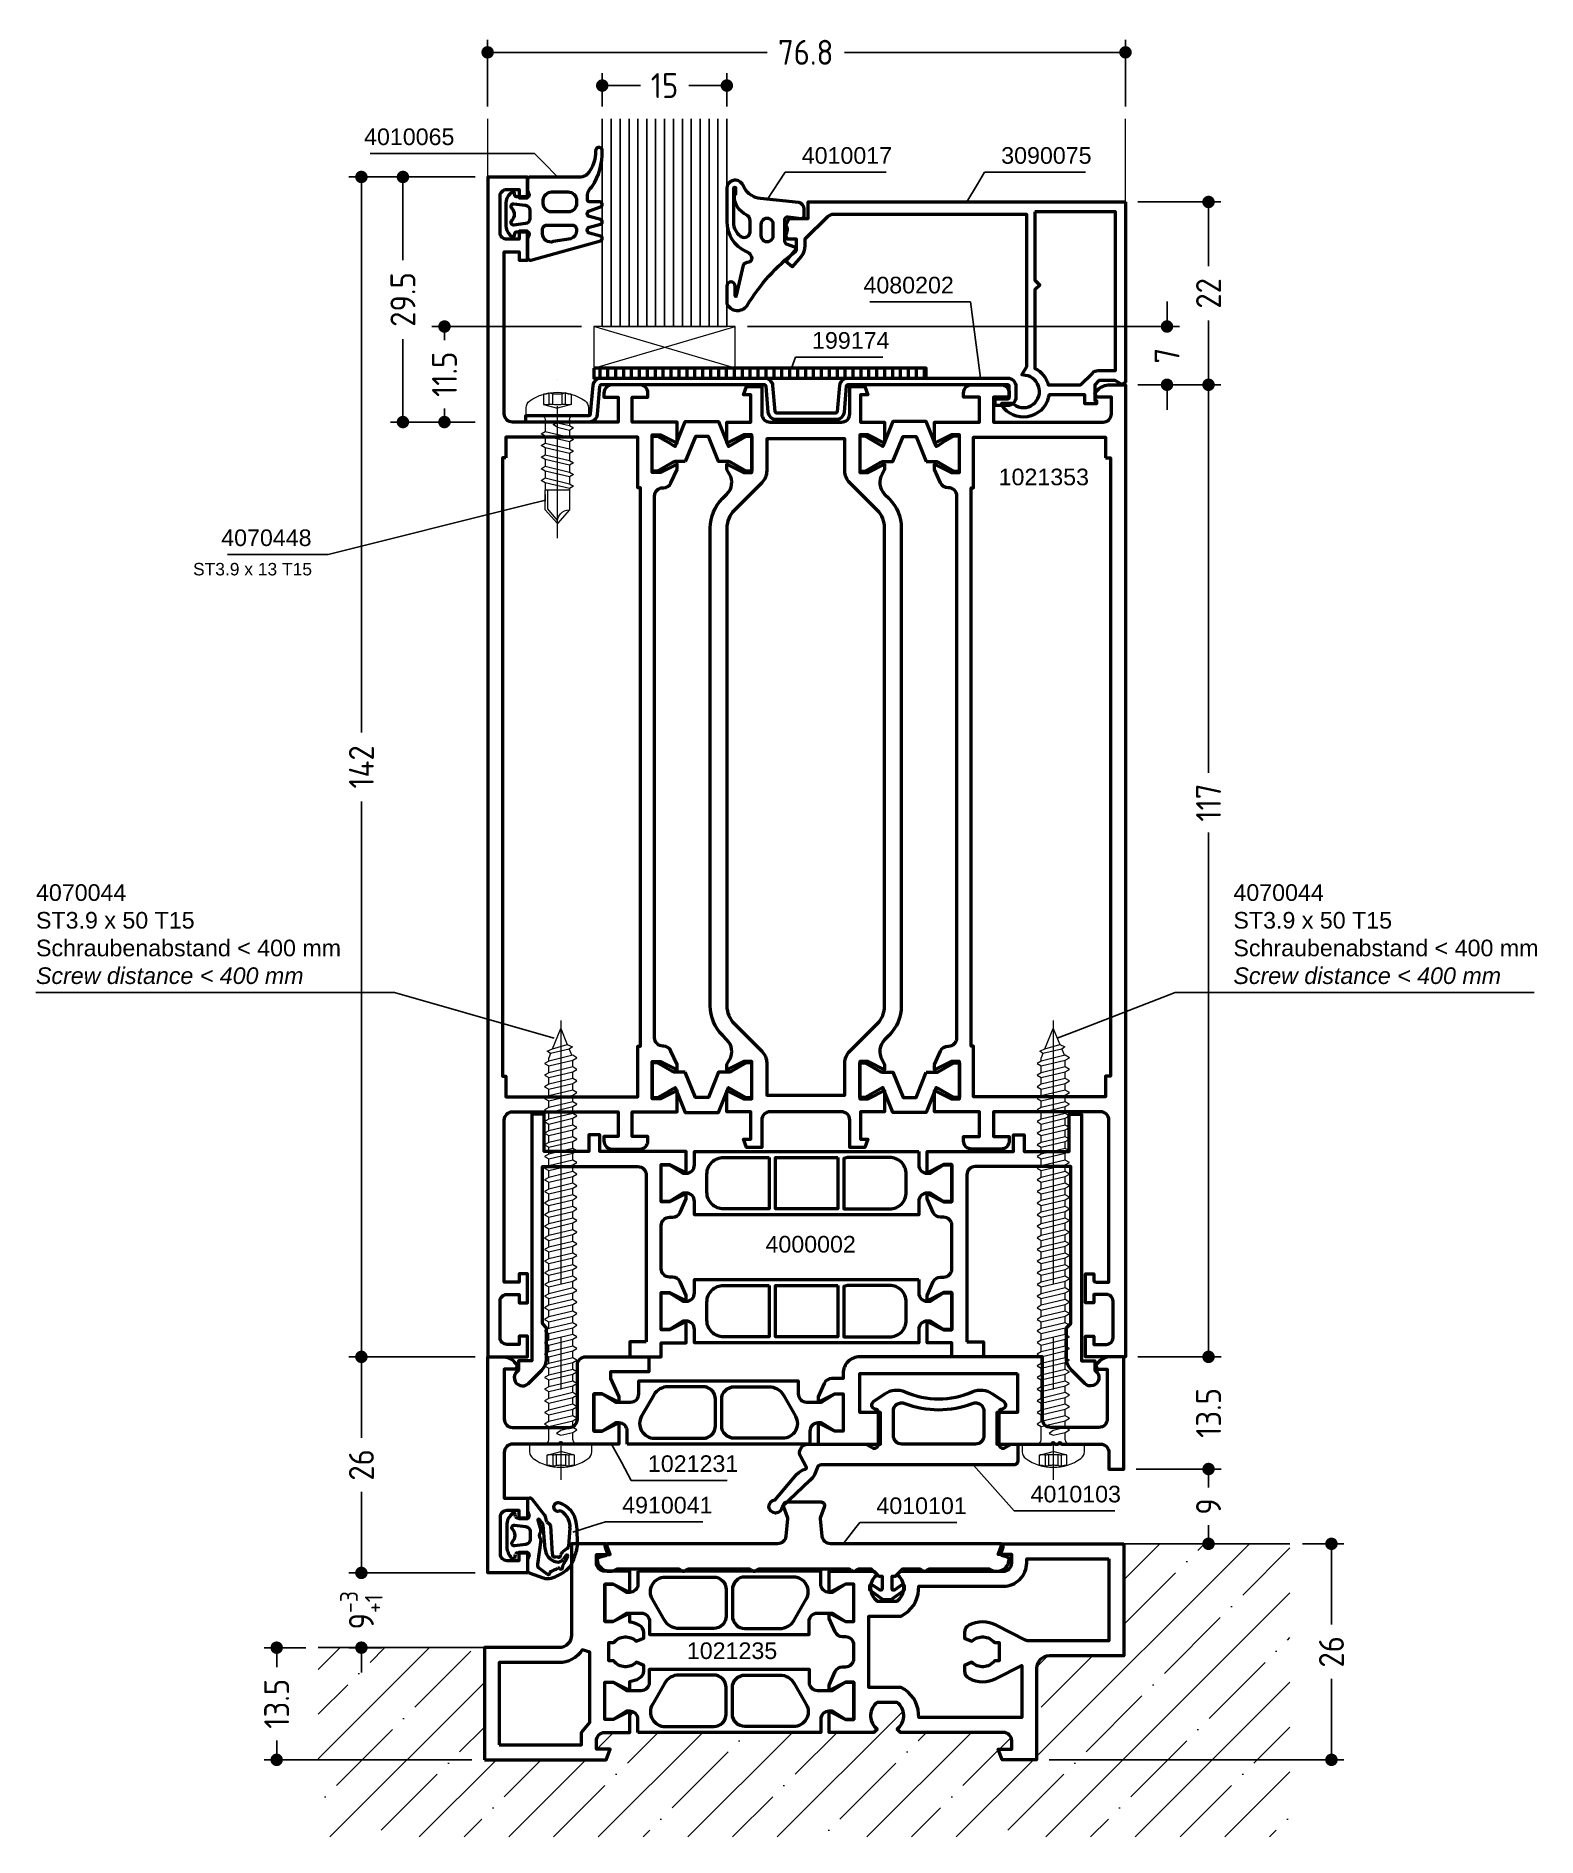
# Model space of a CAD drawing. Header units: millimetres. Extents: x 15 to 196, y 31 to 248.
import ezdxf
from ezdxf.enums import TextEntityAlignment as Align

# ---------------------------------------------------------------- set-up
doc = ezdxf.new("R2010")
doc.units = ezdxf.units.MM
doc.linetypes.add('CENTER', pattern=[50.8, 31.75, -6.35, 6.35, -6.35])
doc.linetypes.add('HIDDEN', pattern=[9.525, 6.35, -3.175])
for name, color, linetype, lineweight in [('AM_5', 3, 'Continuous', 25), ('AM_C', 50, 'Continuous', 50), ('AM_S', 80, 'Continuous', 50), ('Cent3', 70, 'CENTER', 18), ('CHide4', 10, 'HIDDEN', 13), ('Cont2', 2, 'Continuous', 25), ('Cont3', 70, 'Continuous', 18), ('Cont4', 10, 'Continuous', 13)]:
    doc.layers.add(name, color=color, linetype=linetype, lineweight=lineweight)
doc.layers.add('WBC-GER-ENG', color=7, linetype='Continuous')
doc.styles.add('HBS_DIMTEXTSTYLE', font='isocp.shx')
doc.styles.add('SWISSL', font='swissl.ttf')
doc.dimstyles.new('Konstruktionsschnitt 1-1$0', dxfattribs={"dimscale": 0, "dimtxt": 3, "dimasz": 1.5, "dimexe": 1.5, "dimexo": 1.5, "dimgap": 1.5, "dimtad": 0, "dimdsep": 46, "dimtxsty": 'HBS_DIMTEXTSTYLE', "dimblk": 'PUNKT', "dimcen": 0, "dimclrd": 3, "dimclre": 3, "dimclrt": 2, "dimadec": 1, "dimazin": 2, "dimtfac": 0.7, "dimtofl": 0, "dimtmove": 0, "dimatfit": 3, "dimfxl": 0, "dimtolj": 1, "dimtzin": 0, "dimarcsym": 0})

msp = doc.modelspace()

# ---------------------------------------------------------------- texts
at = {"layer": 'AM_5', "color": 2, "char_height": 2, "style": 'SWISSL'}
for s, insert, attachment_point in [('1021353', (142.10412, 195.67462), 3), ('4000002', (103.15728, 101.2985), 7), ('1021235', (93.69135, 52.37756), 7)]:
    msp.add_mtext(s, dxfattribs=dict(at, insert=insert, attachment_point=attachment_point))
at = {"layer": 'AM_5', "color": 2, "insert": (156.50412, 82.02462), "char_height": 3, "attachment_point": 5, "rotation": 90, "style": 'HBS_DIMTEXTSTYLE'}
msp.add_mtext('\\A1;13.5', dxfattribs=at)

# ---------------------------------------------------------------- blocks, each defined once
blk = doc.blocks.new('*U21', base_point=(43.9, 167.94))
for p, q in [((43.9, 181.87), (18.9, 181.87)), ((43.9, 180.8), (18.9, 180.8)), ((43.9, 179.73), (18.9, 179.73)), ((43.9, 178.66), (18.9, 178.66)), ((43.9, 177.59), (18.9, 177.59)), ((43.9, 176.51), (18.9, 176.51)), ((43.9, 175.44), (18.9, 175.44)), ((43.9, 174.37), (18.9, 174.37)), ((43.9, 173.3), (18.9, 173.3)), ((43.9, 172.23), (18.9, 172.23)), ((43.9, 171.16), (18.9, 171.16)), ((43.9, 170.09), (18.9, 170.09)), ((43.9, 169.01), (18.9, 169.01))]:
    blk.add_line(p, q)
blk.add_lwpolyline([(18.9, 167.94), (43.9, 167.94), (43.9, 182.94), (18.9, 182.94)])
blk = doc.blocks.new('PUNKT')
at = {"color": 0, "linetype": 'Continuous'}
blk.add_line((-0.5, 0), (-1, 0), dxfattribs=at)
at = {"color": 0, "linetype": 'Continuous', "const_width": 0.5}
blk.add_lwpolyline([(-0.25, 0, 1), (0.25, 0, 1)], format="xyb", close=True, dxfattribs=at)
blk = doc.blocks.new('*D27')
at = {"layer": 'AM_5', "color": 3, "lineweight": -2, "transparency": 16777216}
for p, q in [((83.5, 239.28), (83.5, 243.28)), ((98.5, 239.28), (98.5, 243.28)), ((85, 241.78), (88.09, 241.78)), ((97, 241.78), (93.91, 241.78))]:
    blk.add_line(p, q, dxfattribs=at)
at = {"layer": 'AM_5', "color": 3, "lineweight": -2, "transparency": 16777216, "xscale": 1.5, "yscale": 1.5, "zscale": 1.5, "rotation": 180}
blk.add_blockref('PUNKT', (83.5, 241.78), dxfattribs=at)
at = {"layer": 'AM_5', "color": 3, "lineweight": -2, "transparency": 16777216, "xscale": 1.5, "yscale": 1.5, "zscale": 1.5}
blk.add_blockref('PUNKT', (98.5, 241.78), dxfattribs=at)
at = {"layer": 'AM_5', "color": 2, "transparency": 16777216, "insert": (91, 241.78), "char_height": 3, "attachment_point": 5, "style": 'HBS_DIMTEXTSTYLE'}
blk.add_mtext('\\A1;15', dxfattribs=at)
blk = doc.blocks.new('*D28')
at = {"layer": 'AM_5', "color": 3, "lineweight": -2, "transparency": 16777216}
for p, q in [((69.7, 239.27), (69.7, 247.28)), ((146.5, 239.28), (146.5, 247.28)), ((71.2, 245.78), (103.35, 245.78)), ((145, 245.78), (112.65, 245.78))]:
    blk.add_line(p, q, dxfattribs=at)
at = {"layer": 'AM_5', "color": 3, "lineweight": -2, "transparency": 16777216, "xscale": 1.5, "yscale": 1.5, "zscale": 1.5, "rotation": 180}
blk.add_blockref('PUNKT', (69.7, 245.78), dxfattribs=at)
at = {"layer": 'AM_5', "color": 3, "lineweight": -2, "transparency": 16777216, "xscale": 1.5, "yscale": 1.5, "zscale": 1.5}
blk.add_blockref('PUNKT', (146.5, 245.78), dxfattribs=at)
at = {"layer": 'AM_5', "color": 2, "transparency": 16777216, "insert": (108, 245.78), "char_height": 3, "attachment_point": 5, "style": 'HBS_DIMTEXTSTYLE'}
blk.add_mtext('\\A1;76.8', dxfattribs=at)
blk = doc.blocks.new('*S353')
at = {"layer": 'AM_5', "color": 3, "linetype": 'Continuous'}
blk.add_line((104.76, 230.19), (103.38, 228.11), dxfattribs=at)
at = {"layer": 'AM_5', "color": 3}
for p, q in [((105.52, 231.34), (104.76, 230.19)), ((117.67, 231.34), (105.52, 231.34))]:
    blk.add_line(p, q, dxfattribs=at)
at = {"layer": 'AM_5', "color": 2, "insert": (107.52, 232.34), "char_height": 2, "attachment_point": 7, "style": 'SWISSL'}
blk.add_mtext('4010017', dxfattribs=at)
blk = doc.blocks.new('*S354')
at = {"layer": 'AM_5', "color": 3}
for p, q in [((55.57, 233.59), (75.36, 233.59)), ((75.36, 233.59), (76.37, 232.56))]:
    blk.add_line(p, q, dxfattribs=at)
at = {"layer": 'AM_5', "color": 3, "linetype": 'Continuous'}
blk.add_line((76.37, 232.56), (78.12, 230.78), dxfattribs=at)
at = {"layer": 'AM_5', "color": 2, "insert": (65.7, 234.59), "char_height": 2, "attachment_point": 9, "style": 'SWISSL'}
blk.add_mtext('4010065', dxfattribs=at)
blk = doc.blocks.new('WS4070448')
at = {"layer": 'Cent3', "ltscale": 0.5}
blk.add_line((8.05, -14.4), (8.07, 4.66), dxfattribs=at)
at = {"layer": 'CHide4', "ltscale": 0.3}
for p, q in [((7.1, 1.69), (7.1, 3.08)), ((7.51, 1.69), (7.51, 2.97)), ((8.63, 1.69), (8.63, 2.97)), ((9.04, 1.69), (9.04, 3.08))]:
    blk.add_line(p, q, dxfattribs=at)
for points in [[(6.42, 2.92), (6.42, 1.69)], [(9.72, 2.92), (9.72, 1.69)], [(6.42, 1.69), (8.07, 1.25)], [(9.72, 1.69), (8.07, 1.25)]]:
    blk.add_lwpolyline(points, dxfattribs=at)
for centre, radius, start, end in [((6.48, 4.2), 1.28, 267.2848, 298.8872), ((8.07, 5.85), 2.94, 250.6988, 289.3012), ((9.66, 4.2), 1.28, 241.1128, 272.7152), ((6.76, 2.85), 1.21, 253.6643, 286.3357), ((8.07, 11.78), 10.13, 264.4948, 275.5052), ((9.38, 2.85), 1.21, 253.6643, 286.3357)]:
    blk.add_arc(centre, radius, start, end, dxfattribs=at)
at = {"layer": 'Cont4'}
for p, q in [((6.62, -8.64), (6.62, -11)), ((6.62, -8.64), (9.52, -8.64)), ((9.52, -11), (9.52, -8.64)), ((6.62, -11), (8.07, -12.64)), ((8.07, -12.64), (9.52, -11))]:
    blk.add_line(p, q, dxfattribs=at)
blk.add_lwpolyline([(11.39, 2.11, 0.314856), (4.74, 2.11, 0.244912), (4.32, 1.29), (4.32, 0.36), (11.82, 0.36), (11.82, 1.29, 0.244912), (11.39, 2.11, 0.138291)], format="xyb", dxfattribs=at)
for points in [[(6.12, -1.14), (6.62, -1.43), (8.07, -1.08), (8.57, -0.71), (8.07, -0.51), (6.62, -0.85)], [(6.12, -2.54), (6.62, -2.83), (9.52, -2.14), (10.02, -1.85), (9.52, -1.56), (6.62, -2.25)], [(6.12, -3.94), (6.62, -4.23), (9.52, -3.54), (10.02, -3.25), (9.52, -2.96), (6.62, -3.65)], [(6.12, -5.34), (6.62, -5.63), (9.52, -4.94), (10.02, -4.65), (9.52, -4.36), (6.62, -5.05)], [(6.12, -6.74), (6.62, -7.03), (9.52, -6.34), (10.02, -6.05), (9.52, -5.76), (6.62, -6.45)], [(6.12, -8.14), (6.62, -8.43), (9.52, -7.74), (10.02, -7.45), (9.52, -7.16), (6.62, -7.85)]]:
    blk.add_lwpolyline(points, close=True, dxfattribs=at)
for points in [[(6.62, -0.14), (6.62, -0.85)], [(6.62, -1.43), (6.62, -1.85)], [(6.62, -1.43), (6.62, -2.25)], [(6.62, -1.43), (6.62, -2.25)], [(9.52, -0.14), (9.52, -1.56)], [(9.52, -2.14), (9.52, -2.96)], [(6.62, -2.83), (6.62, -3.65)], [(6.62, -4.23), (6.62, -5.05)], [(9.52, -3.54), (9.52, -4.36)], [(6.62, -5.63), (6.62, -6.45)], [(9.52, -4.94), (9.52, -5.76)], [(9.52, -6.34), (9.52, -7.16)], [(6.62, -7.03), (6.62, -7.85)], [(6.62, -8.43), (6.62, -8.64)], [(9.27, -8.64), (9.27, -10.89), (8.1, -12.28)], [(9.52, -7.74), (9.52, -8.64)], [(6.62, -9.83), (6.62, -10.65)], [(9.52, -9.14), (9.52, -9.96)]]:
    blk.add_lwpolyline(points, dxfattribs=at)
for centre, radius, start, end in [((6.12, -0.14), 0.5, 0, 90), ((10.02, -0.14), 0.5, 90, 180), ((6.61, -12.47), 1.47, 353.4244, 89.6688)]:
    blk.add_arc(centre, radius, start, end, dxfattribs=at)
blk = doc.blocks.new('*S355')
at = {"layer": 'AM_5', "color": 3}
for p, q in [((50.5, 185.33), (74.22, 191.28)), ((38.36, 185.33), (50.5, 185.33))]:
    blk.add_line(p, q, dxfattribs=at)
at = {"layer": 'AM_5', "color": 3, "linetype": 'Continuous'}
blk.add_line((74.22, 191.28), (76.65, 191.89), dxfattribs=at)
at = {"layer": 'AM_5', "color": 2, "insert": (48.5, 186.33), "char_height": 2, "attachment_point": 9, "style": 'SWISSL'}
blk.add_mtext('4070448', dxfattribs=at)
blk = doc.blocks.new('*D33')
at = {"layer": 'AM_5', "color": 3, "lineweight": -2, "transparency": 16777216}
for p, q in [((148, 227.77), (158, 227.77)), ((156.5, 226.27), (156.5, 220.05)), ((156.5, 207.27), (156.5, 213.5)), ((148, 205.77), (158, 205.77))]:
    blk.add_line(p, q, dxfattribs=at)
at = {"layer": 'AM_5', "color": 3, "lineweight": -2, "transparency": 16777216, "xscale": 1.5, "yscale": 1.5, "zscale": 1.5}
for p, rotation in [((156.5, 227.77), 90), ((156.5, 205.77), 270)]:
    blk.add_blockref('PUNKT', p, dxfattribs=dict(at, rotation=rotation))
at = {"layer": 'AM_5', "color": 2, "transparency": 16777216, "insert": (156.5, 216.77), "char_height": 3, "attachment_point": 5, "rotation": 90, "style": 'HBS_DIMTEXTSTYLE'}
blk.add_mtext('\\A1;22', dxfattribs=at)
blk = doc.blocks.new('*D34')
at = {"layer": 'AM_5', "color": 3, "lineweight": -2, "transparency": 16777216}
for p, q in [((151.5, 214.28), (151.5, 215.78)), ((101, 212.78), (153, 212.78)), ((148, 205.77), (153, 205.77)), ((151.5, 204.27), (151.5, 202.77))]:
    blk.add_line(p, q, dxfattribs=at)
at = {"layer": 'AM_5', "color": 3, "lineweight": -2, "transparency": 16777216, "xscale": 1.5, "yscale": 1.5, "zscale": 1.5}
for p, rotation in [((151.5, 212.78), 270), ((151.5, 205.77), 90)]:
    blk.add_blockref('PUNKT', p, dxfattribs=dict(at, rotation=rotation))
at = {"layer": 'AM_5', "color": 2, "transparency": 16777216, "insert": (151.5, 209.27), "char_height": 3, "attachment_point": 5, "rotation": 90, "style": 'HBS_DIMTEXTSTYLE'}
blk.add_mtext('\\A1;7', dxfattribs=at)
blk = doc.blocks.new('*D35')
at = {"layer": 'AM_5', "color": 3, "lineweight": -2, "transparency": 16777216}
for p, q in [((81, 212.78), (63, 212.78)), ((64.5, 211.28), (64.5, 211.14)), ((64.5, 202.78), (64.5, 202.91)), ((68.2, 201.28), (63, 201.28))]:
    blk.add_line(p, q, dxfattribs=at)
at = {"layer": 'AM_5', "color": 3, "lineweight": -2, "transparency": 16777216, "xscale": 1.5, "yscale": 1.5, "zscale": 1.5}
for p, rotation in [((64.5, 212.78), 90), ((64.5, 201.28), 270)]:
    blk.add_blockref('PUNKT', p, dxfattribs=dict(at, rotation=rotation))
at = {"layer": 'AM_5', "color": 2, "transparency": 16777216, "insert": (64.5, 207.03), "char_height": 3, "attachment_point": 5, "rotation": 90, "style": 'HBS_DIMTEXTSTYLE'}
blk.add_mtext('\\A1;11.5', dxfattribs=at)
blk = doc.blocks.new('*D36')
at = {"layer": 'AM_5', "color": 3, "lineweight": -2, "transparency": 16777216}
for p, q in [((68.2, 230.78), (58, 230.78)), ((59.5, 229.28), (59.5, 220.78)), ((59.5, 202.78), (59.5, 211.27)), ((68.2, 201.28), (58, 201.28))]:
    blk.add_line(p, q, dxfattribs=at)
at = {"layer": 'AM_5', "color": 3, "lineweight": -2, "transparency": 16777216, "xscale": 1.5, "yscale": 1.5, "zscale": 1.5}
for p, rotation in [((59.5, 230.78), 90), ((59.5, 201.28), 270)]:
    blk.add_blockref('PUNKT', p, dxfattribs=dict(at, rotation=rotation))
at = {"layer": 'AM_5', "color": 2, "transparency": 16777216, "insert": (59.5, 216.03), "char_height": 3, "attachment_point": 5, "rotation": 90, "style": 'HBS_DIMTEXTSTYLE'}
blk.add_mtext('\\A1;29.5', dxfattribs=at)
blk = doc.blocks.new('*S356')
at = {"layer": 'AM_5', "color": 3, "linetype": 'Continuous'}
blk.add_line((128.69, 229.92), (127.4, 227.77), dxfattribs=at)
at = {"layer": 'AM_5', "color": 3}
for p, q in [((129.54, 231.34), (128.69, 229.92)), ((141.68, 231.34), (129.54, 231.34))]:
    blk.add_line(p, q, dxfattribs=at)
at = {"layer": 'AM_5', "color": 2, "insert": (131.54, 232.34), "char_height": 2, "attachment_point": 7, "style": 'SWISSL'}
blk.add_mtext('3090075', dxfattribs=at)
blk = doc.blocks.new('*S357')
at = {"layer": 'AM_5', "color": 3}
for p, q in [((106.76, 209.08), (106.27, 207.77)), ((117.28, 209.08), (106.76, 209.08))]:
    blk.add_line(p, q, dxfattribs=at)
at = {"layer": 'AM_5', "color": 2, "insert": (108.76, 210.08), "char_height": 2, "attachment_point": 7, "style": 'SWISSL'}
blk.add_mtext('199174', dxfattribs=at)
blk = doc.blocks.new('*S358')
at = {"layer": 'AM_5', "color": 3}
for p, q in [((115.7, 215.74), (127.83, 215.74)), ((127.83, 215.74), (128.72, 209.05))]:
    blk.add_line(p, q, dxfattribs=at)
at = {"layer": 'AM_5', "color": 3, "linetype": 'Continuous'}
blk.add_line((128.72, 209.05), (129.05, 206.57), dxfattribs=at)
at = {"layer": 'AM_5', "color": 2, "insert": (125.83, 216.74), "char_height": 2, "attachment_point": 9, "style": 'SWISSL'}
blk.add_mtext('4080202', dxfattribs=at)
blk = doc.blocks.new('ZAHL rechts')
at = {"layer": 'AM_5', "color": 2, "style": 'SWISSL'}
blk.add_attdef('XXX', text='', height=1.5, dxfattribs=at).set_placement((-1.95, -2.5), align=Align.RIGHT)
blk = doc.blocks.new('*D40')
at = {"layer": 'AM_5', "color": 3, "lineweight": -2, "transparency": 16777216}
for p, q in [((148, 205.77), (158, 205.77)), ((156.5, 204.27), (156.5, 159.08)), ((156.5, 90.27), (156.5, 151.88)), ((148, 88.77), (158, 88.77))]:
    blk.add_line(p, q, dxfattribs=at)
at = {"layer": 'AM_5', "color": 3, "lineweight": -2, "transparency": 16777216, "xscale": 1.5, "yscale": 1.5, "zscale": 1.5}
for p, rotation in [((156.5, 205.77), 90), ((156.5, 88.77), 270)]:
    blk.add_blockref('PUNKT', p, dxfattribs=dict(at, rotation=rotation))
at = {"layer": 'AM_5', "color": 2, "transparency": 16777216, "insert": (156.5, 155.48), "char_height": 3, "attachment_point": 5, "rotation": 90, "style": 'HBS_DIMTEXTSTYLE'}
blk.add_mtext('\\A1;117', dxfattribs=at)
blk = doc.blocks.new('4010101_technic_wos')
at = {"layer": 'AM_C'}
blk.add_lwpolyline([(-24.82, 0, -0.388879), (-25.81, 0.91), (-26, 3.02, -0.109518), (-25.97, 3.24), (-25.52, 4.46, 0.520567), (-25.9, 5), (-30.1, 5, 0.520567), (-30.47, 4.46), (-30.03, 3.24, -0.109518), (-30, 3.02), (-30.18, 0.91, -0.388879), (-31.18, 0), (-51.68, 0, 0.520567), (-51.96, -0.4), (-51.72, -1.07, -0.440011), (-51.92, -1.46), (-52.68, -1.66, 0.3752), (-52.9, -1.99, 0.54592), (-50.62, -3.08, -0.139599), (-50.35, -3), (-43.21, -3, -0.201513), (-42.86, -3.15, 0.420084), (-42.14, -3.15, -0.201513), (-41.78, -3), (-34.71, -3, -0.201513), (-34.36, -3.15, 0.420084), (-33.64, -3.15, -0.201513), (-33.28, -3), (-22.71, -3, -0.201513), (-22.36, -3.15, 0.420084), (-21.64, -3.15, -0.201513), (-21.28, -3), (-19.9, -3), (-19, -3.9), (-18.6, -3.9), (-18.6, -5.39, -0.606815), (-18.91, -5.56), (-19.78, -4.95, 0.606815), (-20.1, -5.11), (-20.1, -5.48, 0.244698), (-20.01, -5.64), (-18.5, -6.7), (-17.5, -6.7), (-15.98, -5.64, 0.244698), (-15.9, -5.48), (-15.9, -5.11, 0.606815), (-16.21, -4.95), (-17.08, -5.56, -0.606815), (-17.4, -5.39), (-17.4, -3.9), (-17, -3.9), (-16.1, -3), (-14.21, -3, -0.201513), (-13.86, -3.15, 0.420084), (-13.14, -3.15, -0.201513), (-12.78, -3), (-5.85, -3, -0.139599), (-5.58, -3.08, 0.560582), (-3.3, -1.92, 0.362446), (-3.52, -1.61), (-4.08, -1.46, -0.440011), (-4.28, -1.07), (-4.04, -0.4, 0.520567), (-4.32, 0), (-24.82, 0)], format="xyb", close=True, dxfattribs=at)
blk = doc.blocks.new('*D49')
at = {"layer": 'AM_5', "color": 3, "lineweight": -2, "transparency": 16777216}
for p, q in [((68.2, 88.77), (53, 88.77)), ((54.5, 87.27), (54.5, 79.04)), ((54.5, 64.27), (54.5, 72.51)), ((68.2, 62.77), (53, 62.77))]:
    blk.add_line(p, q, dxfattribs=at)
at = {"layer": 'AM_5', "color": 3, "lineweight": -2, "transparency": 16777216, "xscale": 1.5, "yscale": 1.5, "zscale": 1.5}
for p, rotation in [((54.5, 88.77), 90), ((54.5, 62.77), 270)]:
    blk.add_blockref('PUNKT', p, dxfattribs=dict(at, rotation=rotation))
at = {"layer": 'AM_5', "color": 2, "transparency": 16777216, "insert": (54.5, 75.77), "char_height": 3, "attachment_point": 5, "rotation": 90, "style": 'HBS_DIMTEXTSTYLE'}
blk.add_mtext('\\A1;26', dxfattribs=at)
blk = doc.blocks.new('*D50')
at = {"layer": 'AM_5', "color": 3, "lineweight": -2, "transparency": 16777216}
for p, q in [((54.5, 64.27), (54.5, 65.77)), ((68.2, 62.77), (53, 62.77)), ((56.95, 53.77), (53, 53.77)), ((54.5, 52.27), (54.5, 50.77))]:
    blk.add_line(p, q, dxfattribs=at)
at = {"layer": 'AM_5', "color": 3, "lineweight": -2, "transparency": 16777216, "xscale": 1.5, "yscale": 1.5, "zscale": 1.5}
for p, rotation in [((54.5, 62.77), 270), ((54.5, 53.77), 90)]:
    blk.add_blockref('PUNKT', p, dxfattribs=dict(at, rotation=rotation))
at = {"layer": 'AM_5', "color": 2, "transparency": 16777216, "insert": (54.5, 58.27), "char_height": 3, "attachment_point": 5, "rotation": 90, "style": 'HBS_DIMTEXTSTYLE'}
blk.add_mtext('\\A1;9{}{\\H0.71x;\\C2;\\S-3^ +1;}', dxfattribs=at)
blk = doc.blocks.new('*D51')
at = {"layer": 'AM_5', "color": 3, "lineweight": -2, "transparency": 16777216}
for p, q in [((147.8, 75.27), (158, 75.27)), ((156.5, 73.77), (156.5, 73.04)), ((156.5, 67.77), (156.5, 68.51)), ((147.8, 66.27), (158, 66.27))]:
    blk.add_line(p, q, dxfattribs=at)
at = {"layer": 'AM_5', "color": 3, "lineweight": -2, "transparency": 16777216, "xscale": 1.5, "yscale": 1.5, "zscale": 1.5}
for p, rotation in [((156.5, 75.27), 90), ((156.5, 66.27), 270)]:
    blk.add_blockref('PUNKT', p, dxfattribs=dict(at, rotation=rotation))
at = {"layer": 'AM_5', "color": 2, "transparency": 16777216, "insert": (156.5, 70.77), "char_height": 3, "attachment_point": 5, "rotation": 90, "style": 'HBS_DIMTEXTSTYLE'}
blk.add_mtext('\\A1;9', dxfattribs=at)
blk = doc.blocks.new('*D52')
at = {"layer": 'AM_5', "color": 3, "lineweight": -2, "transparency": 16777216}
for p, q in [((167.8, 66.27), (172.8, 66.27)), ((171.3, 64.77), (171.3, 56.54)), ((171.3, 41.77), (171.3, 50.01)), ((137.3, 40.27), (172.8, 40.27))]:
    blk.add_line(p, q, dxfattribs=at)
at = {"layer": 'AM_5', "color": 3, "lineweight": -2, "transparency": 16777216, "xscale": 1.5, "yscale": 1.5, "zscale": 1.5}
for p, rotation in [((171.3, 66.27), 90), ((171.3, 40.27), 270)]:
    blk.add_blockref('PUNKT', p, dxfattribs=dict(at, rotation=rotation))
at = {"layer": 'AM_5', "color": 2, "transparency": 16777216, "insert": (171.3, 53.27), "char_height": 3, "attachment_point": 5, "rotation": 90, "style": 'HBS_DIMTEXTSTYLE'}
blk.add_mtext('\\A1;26', dxfattribs=at)
blk = doc.blocks.new('*S359')
at = {"layer": 'AM_5', "color": 3, "linetype": 'Continuous'}
blk.add_line((114.05, 68.24), (112.51, 66.27), dxfattribs=at)
at = {"layer": 'AM_5', "color": 3}
for p, q in [((114.51, 68.83), (114.05, 68.24)), ((126.21, 68.83), (114.51, 68.83))]:
    blk.add_line(p, q, dxfattribs=at)
at = {"layer": 'AM_5', "color": 2, "insert": (116.51, 69.83), "char_height": 2, "attachment_point": 7, "style": 'SWISSL'}
blk.add_mtext('4010101', dxfattribs=at)
blk = doc.blocks.new('*S360')
at = {"layer": 'AM_5', "color": 3, "linetype": 'Continuous'}
blk.add_line((129.83, 73.9), (128.17, 75.77), dxfattribs=at)
at = {"layer": 'AM_5', "color": 3}
for p, q in [((133.08, 70.23), (129.83, 73.9)), ((145.21, 70.23), (133.08, 70.23))]:
    blk.add_line(p, q, dxfattribs=at)
at = {"layer": 'AM_5', "color": 2, "insert": (135.08, 71.23), "char_height": 2, "attachment_point": 7, "style": 'SWISSL'}
blk.add_mtext('4010103', dxfattribs=at)
blk = doc.blocks.new('*S361')
at = {"layer": 'AM_5', "color": 3, "linetype": 'Continuous'}
blk.add_line((82.34, 68.42), (79.95, 67.69), dxfattribs=at)
at = {"layer": 'AM_5', "color": 3}
for p, q in [((83.9, 68.9), (82.34, 68.42)), ((95.6, 68.9), (83.9, 68.9))]:
    blk.add_line(p, q, dxfattribs=at)
at = {"layer": 'AM_5', "color": 2, "insert": (85.9, 69.9), "char_height": 2, "attachment_point": 7, "style": 'SWISSL'}
blk.add_mtext('4910041', dxfattribs=at)
blk = doc.blocks.new('*S362')
at = {"layer": 'AM_5', "color": 3, "linetype": 'Continuous'}
blk.add_line((85.8, 76.08), (84.6, 78.27), dxfattribs=at)
at = {"layer": 'AM_5', "color": 3}
for p, q in [((87, 73.89), (85.8, 76.08)), ((98.54, 73.89), (87, 73.89))]:
    blk.add_line(p, q, dxfattribs=at)
at = {"layer": 'AM_5', "color": 2, "insert": (89, 74.89), "char_height": 2, "attachment_point": 7, "style": 'SWISSL'}
blk.add_mtext('1021231', dxfattribs=at)
blk = doc.blocks.new('ws4070043')
at = {"layer": 'Cent3'}
blk.add_line((0, -51), (0, 4.3), dxfattribs=at)
at = {"layer": 'CHide4', "ltscale": 0.3}
for p, q in [((-0.97, 1.33), (-0.97, 2.72)), ((-0.56, 1.33), (-0.56, 2.61)), ((0.56, 1.33), (0.56, 2.61)), ((0.97, 1.33), (0.97, 2.72))]:
    blk.add_line(p, q, dxfattribs=at)
for points in [[(-1.65, 2.56), (-1.65, 1.33)], [(1.65, 2.56), (1.65, 1.33)], [(-1.65, 1.33), (0, 0.89)], [(1.65, 1.33), (0, 0.89)]]:
    blk.add_lwpolyline(points, dxfattribs=at)
for centre, radius, start, end in [((-1.59, 3.84), 1.28, 267.2848, 298.8872), ((0, 5.49), 2.94, 250.6988, 289.3012), ((1.59, 3.84), 1.28, 241.1128, 272.7152), ((-1.31, 2.49), 1.21, 253.6643, 286.3357), ((0, 11.41), 10.13, 264.4948, 275.5052), ((1.31, 2.49), 1.21, 253.6643, 286.3357)]:
    blk.add_arc(centre, radius, start, end, dxfattribs=at)
at = {"layer": 'Cont4'}
blk.add_lwpolyline([(3.32, 1.75, 0.314856), (-3.32, 1.75, 0.244912), (-3.75, 0.93), (-3.75, 0), (3.75, 0), (3.75, 0.93, 0.244912), (3.32, 1.75, 0.138291)], format="xyb", dxfattribs=at)
for points in [[(-1.95, -1.7), (-1.45, -1.99), (0, -1.64), (0.5, -1.27), (0, -1.07), (-1.45, -1.41)], [(-1.95, -3.1), (-1.45, -3.39), (1.45, -2.7), (1.95, -2.41), (1.45, -2.12), (-1.45, -2.81)], [(-1.95, -4.5), (-1.45, -4.79), (1.45, -4.1), (1.95, -3.81), (1.45, -3.52), (-1.45, -4.21)], [(-1.95, -5.9), (-1.45, -6.19), (1.45, -5.5), (1.95, -5.21), (1.45, -4.92), (-1.45, -5.61)], [(-1.95, -7.3), (-1.45, -7.59), (1.45, -6.9), (1.95, -6.61), (1.45, -6.32), (-1.45, -7.01)], [(-1.95, -8.7), (-1.45, -8.99), (1.45, -8.3), (1.95, -8.01), (1.45, -7.72), (-1.45, -8.41)], [(-1.95, -10.1), (-1.45, -10.39), (1.45, -9.7), (1.95, -9.41), (1.45, -9.12), (-1.45, -9.81)], [(-1.95, -11.5), (-1.45, -11.79), (1.45, -11.1), (1.95, -10.81), (1.45, -10.52), (-1.45, -11.21)], [(-1.95, -12.9), (-1.45, -13.19), (1.45, -12.5), (1.95, -12.21), (1.45, -11.92), (-1.45, -12.61)], [(-1.95, -14.3), (-1.45, -14.59), (1.45, -13.9), (1.95, -13.61), (1.45, -13.32), (-1.45, -14.01)], [(-1.95, -15.7), (-1.45, -15.99), (1.45, -15.3), (1.95, -15.01), (1.45, -14.72), (-1.45, -15.41)], [(-1.95, -17.1), (-1.45, -17.39), (1.45, -16.7), (1.95, -16.41), (1.45, -16.12), (-1.45, -16.81)], [(-1.95, -18.5), (-1.45, -18.79), (1.45, -18.1), (1.95, -17.81), (1.45, -17.52), (-1.45, -18.21)], [(-1.95, -19.9), (-1.45, -20.19), (1.45, -19.5), (1.95, -19.21), (1.45, -18.92), (-1.45, -19.61)], [(-1.95, -21.3), (-1.45, -21.59), (1.45, -20.9), (1.95, -20.61), (1.45, -20.32), (-1.45, -21.01)], [(-1.95, -22.7), (-1.45, -22.99), (1.45, -22.3), (1.95, -22.01), (1.45, -21.72), (-1.45, -22.41)], [(-1.95, -24.1), (-1.45, -24.39), (1.45, -23.7), (1.95, -23.41), (1.45, -23.12), (-1.45, -23.81)], [(-1.95, -25.5), (-1.45, -25.79), (1.45, -25.1), (1.95, -24.81), (1.45, -24.52), (-1.45, -25.21)], [(-1.95, -26.9), (-1.45, -27.19), (1.45, -26.5), (1.95, -26.21), (1.45, -25.92), (-1.45, -26.61)], [(-1.95, -28.3), (-1.45, -28.59), (1.45, -27.9), (1.95, -27.61), (1.45, -27.32), (-1.45, -28.01)], [(-1.95, -29.7), (-1.45, -29.99), (1.45, -29.3), (1.95, -29.01), (1.45, -28.72), (-1.45, -29.41)], [(-1.95, -31.1), (-1.45, -31.39), (1.45, -30.7), (1.95, -30.41), (1.45, -30.12), (-1.45, -30.81)], [(-1.95, -32.5), (-1.45, -32.79), (1.45, -32.1), (1.95, -31.81), (1.45, -31.52), (-1.45, -32.21)], [(-1.95, -33.9), (-1.45, -34.19), (1.45, -33.5), (1.95, -33.21), (1.45, -32.92), (-1.45, -33.61)], [(-1.95, -35.3), (-1.45, -35.59), (1.45, -34.9), (1.95, -34.61), (1.45, -34.32), (-1.45, -35.01)], [(-1.95, -36.7), (-1.45, -36.99), (1.45, -36.3), (1.95, -36.01), (1.45, -35.72), (-1.45, -36.41)], [(-1.95, -38.1), (-1.45, -38.39), (1.45, -37.7), (1.95, -37.41), (1.45, -37.12), (-1.45, -37.81)], [(-1.95, -39.5), (-1.45, -39.79), (1.45, -39.1), (1.95, -38.81), (1.45, -38.52), (-1.45, -39.21)], [(-1.95, -40.9), (-1.45, -41.19), (1.45, -40.5), (1.95, -40.21), (1.45, -39.92), (-1.45, -40.61)], [(-1.95, -42.3), (-1.45, -42.59), (1.45, -41.9), (1.95, -41.61), (1.45, -41.32), (-1.45, -42.01)], [(-1.95, -43.7), (-1.45, -43.99), (1.45, -43.3), (1.95, -43.01), (1.45, -42.72), (-1.45, -43.41)], [(-1.45, -45.39), (1.45, -44.7), (1.95, -44.41), (1.45, -44.12), (-1.45, -44.81), (-1.95, -45.1)], [(-1.45, -46.21), (-1.95, -46.5), (-1.45, -46.79), (1.45, -46.1), (1.95, -45.81), (1.45, -45.52)], [(1.24, -47), (1.63, -47.27), (1.01, -47.57), (-0.78, -48.11), (-1.41, -47.8), (-1.02, -47.54)]]:
    blk.add_lwpolyline(points, close=True, dxfattribs=at)
for points in [[(-1.45, -0.5), (-1.45, -1.41)], [(-1.45, -1.99), (-1.45, -2.81)], [(1.45, -0.5), (1.45, -2.12)], [(-1.45, -3.39), (-1.45, -4.21)], [(1.45, -2.7), (1.45, -3.52)], [(1.45, -4.1), (1.45, -4.92)], [(-1.45, -4.79), (-1.45, -5.61)], [(-1.45, -6.19), (-1.45, -7.01)], [(1.45, -5.5), (1.45, -6.32)], [(-1.45, -7.59), (-1.45, -8.41)], [(1.45, -6.9), (1.45, -7.72)], [(1.45, -8.3), (1.45, -9.12)], [(-1.45, -8.99), (-1.45, -9.81)], [(-1.45, -10.39), (-1.45, -11.21)], [(1.45, -9.7), (1.45, -10.52)], [(-1.45, -11.79), (-1.45, -12.61)], [(1.45, -11.1), (1.45, -11.92)], [(1.45, -12.5), (1.45, -13.32)], [(-1.45, -13.19), (-1.45, -14.01)], [(-1.45, -14.59), (-1.45, -15.41)], [(1.45, -13.9), (1.45, -14.72)], [(-1.45, -15.99), (-1.45, -16.81)], [(1.45, -15.3), (1.45, -16.12)], [(1.45, -16.7), (1.45, -17.52)], [(-1.45, -17.39), (-1.45, -18.21)], [(-1.45, -18.79), (-1.45, -19.61)], [(1.45, -18.1), (1.45, -18.92)], [(1.45, -19.5), (1.45, -20.32)], [(-1.45, -20.19), (-1.45, -21.01)], [(-1.45, -21.59), (-1.45, -22.41)], [(1.45, -20.9), (1.45, -21.72)], [(-1.45, -22.99), (-1.45, -23.81)], [(1.45, -22.3), (1.45, -23.12)], [(1.45, -23.7), (1.45, -24.52)], [(-1.45, -24.39), (-1.45, -25.21)], [(-1.45, -25.79), (-1.45, -26.61)], [(1.45, -25.1), (1.45, -25.92)], [(-1.45, -27.19), (-1.45, -28.01)], [(1.45, -26.5), (1.45, -27.32)], [(1.45, -27.9), (1.45, -28.72)], [(-1.45, -28.59), (-1.45, -29.41)], [(-1.45, -29.99), (-1.45, -30.81)], [(1.45, -29.3), (1.45, -30.12)], [(-1.45, -31.39), (-1.45, -32.21)], [(1.45, -30.7), (1.45, -31.52)], [(1.45, -32.1), (1.45, -32.92)], [(-1.45, -32.79), (-1.45, -33.61)], [(-1.45, -34.19), (-1.45, -35.01)], [(1.45, -33.5), (1.45, -34.32)], [(-1.45, -35.59), (-1.45, -36.41)], [(1.45, -34.9), (1.45, -35.72)], [(1.45, -36.3), (1.45, -37.12)], [(-1.45, -36.99), (-1.45, -37.81)], [(-1.45, -38.39), (-1.45, -39.21)], [(1.45, -37.7), (1.45, -38.52)], [(-1.45, -39.79), (-1.45, -40.61)], [(1.45, -39.1), (1.45, -39.92)], [(1.45, -40.5), (1.45, -41.32)], [(-1.45, -41.19), (-1.45, -42.01)], [(-1.45, -42.59), (-1.45, -43.41)], [(1.45, -41.9), (1.45, -42.72)], [(1.45, -43.3), (1.45, -44.12)], [(-1.45, -43.99), (-1.45, -44.81)], [(-1.45, -45.39), (-1.45, -46.21)], [(1.45, -44.7), (1.45, -45.52)], [(-1.02, -47.54), (-1.34, -46.76)], [(1.01, -47.57), (0, -50), (-0.78, -48.11)], [(1.24, -47), (1.45, -46.5)], [(1.45, -46.1), (1.45, -46.5)]]:
    blk.add_lwpolyline(points, dxfattribs=at)
for centre, start, end in [((-1.95, -0.5), 0, 90), ((1.95, -0.5), 90, 180)]:
    blk.add_arc(centre, 0.5, start, end, dxfattribs=at)
blk = doc.blocks.new('*S363')
at = {"layer": 'WBC-GER-ENG', "color": 3}
for p, q in [((152.5, 132.62), (140.62, 128.02)), ((195.69, 132.62), (152.5, 132.62))]:
    blk.add_line(p, q, dxfattribs=at)
at = {"layer": 'WBC-GER-ENG', "color": 3, "linetype": 'Continuous'}
blk.add_line((140.62, 128.02), (138.29, 127.11), dxfattribs=at)
at = {"layer": 'WBC-GER-ENG', "color": 2, "insert": (159.5, 133.62), "char_height": 2, "attachment_point": 7, "style": 'SWISSL'}
blk.add_mtext('4070044\\PST3.9 x 50 T15\\PSchraubenabstand < 400 mm\\P\\fSwis721 Lt BT|b0|i1|c0|p34;Screw distance < 400 mm', dxfattribs=at)
blk = doc.blocks.new('*S364')
at = {"layer": 'WBC-GER-ENG', "color": 3}
for p, q in [((15.32, 132.62), (58.5, 132.62)), ((58.5, 132.62), (75.32, 127.8))]:
    blk.add_line(p, q, dxfattribs=at)
at = {"layer": 'WBC-GER-ENG', "color": 3, "linetype": 'Continuous'}
blk.add_line((75.32, 127.8), (77.72, 127.11), dxfattribs=at)
at = {"layer": 'WBC-GER-ENG', "color": 2, "insert": (15.32, 133.62), "char_height": 2, "attachment_point": 7, "style": 'SWISSL'}
blk.add_mtext('4070044\\PST3.9 x 50 T15\\PSchraubenabstand < 400 mm\\P\\fSwis721 Lt BT|b0|i1|c0|p34;Screw distance < 400 mm', dxfattribs=at)
blk = doc.blocks.new('*D110')
at = {"layer": 'AM_5', "color": 3, "lineweight": -2, "transparency": 16777216}
for p, q in [((47.8, 53.77), (42.8, 53.77)), ((44.3, 52.27), (44.3, 51.44)), ((44.3, 41.77), (44.3, 42.61)), ((67.8, 40.27), (42.8, 40.27))]:
    blk.add_line(p, q, dxfattribs=at)
at = {"layer": 'AM_5', "color": 3, "lineweight": -2, "transparency": 16777216, "xscale": 1.5, "yscale": 1.5, "zscale": 1.5}
for p, rotation in [((44.3, 53.77), 90), ((44.3, 40.27), 270)]:
    blk.add_blockref('PUNKT', p, dxfattribs=dict(at, rotation=rotation))
at = {"layer": 'AM_5', "color": 2, "transparency": 16777216, "insert": (44.3, 47.02), "char_height": 3, "attachment_point": 5, "rotation": 90, "style": 'HBS_DIMTEXTSTYLE'}
blk.add_mtext('\\A1;13.5', dxfattribs=at)
blk = doc.blocks.new('*D351')
at = {"layer": 'AM_5', "color": 3, "lineweight": -2, "transparency": 16777216}
for p, q in [((68.2, 230.78), (53, 230.78)), ((54.5, 229.28), (54.5, 163.91)), ((54.5, 90.27), (54.5, 155.63)), ((68.2, 88.77), (53, 88.77))]:
    blk.add_line(p, q, dxfattribs=at)
at = {"layer": 'AM_5', "color": 3, "lineweight": -2, "transparency": 16777216, "xscale": 1.5, "yscale": 1.5, "zscale": 1.5}
for p, rotation in [((54.5, 230.78), 90), ((54.5, 88.77), 270)]:
    blk.add_blockref('PUNKT', p, dxfattribs=dict(at, rotation=rotation))
at = {"layer": 'AM_5', "color": 2, "transparency": 16777216, "insert": (54.5, 159.77), "char_height": 3, "attachment_point": 5, "rotation": 90, "style": 'HBS_DIMTEXTSTYLE'}
blk.add_mtext('\\A1;142', dxfattribs=at)
blk = doc.blocks.new('WI1021231')
for points in [[(0, 0), (1.8, 0, -0.198912), (3.21, -0.59), (3.61, -0.99), (3.4, -1.5), (2, -1.5), (2, -7.5, 0.414214), (3, -8.5), (9.8, -8.5, 0.414214), (10.8, -7.5), (10.8, -1, -0.414214), (11.8, 0), (19.4, 0), (19.4, -1.8), (14.8, -1.8), (14.8, -2.6), (15.8, -4.8), (15.8, -5.45), (13.8, -4.45), (12.8, -4.45), (12.8, -8.95), (13.8, -8.95), (15.8, -7.95), (15.8, -10.5), (9, -10.5), (8.8, -10.3), (8.6, -10.5), (3, -10.5, 0.414214), (2, -11.5), (2, -17), (4.8, -17), (4.8, -19.5), (3.8, -19.5), (3.8, -18.5), (2.3, -18.5, 0.414214), (1.5, -19.3), (1.5, -23.7, 0.414214), (2.3, -24.5), (3.8, -24.5), (3.8, -23.5), (4.8, -23.5), (4.8, -26), (0, -26), (0, 0)], [(63.8, -2), (63.8, -6.7), (61.3, -6.7), (61.3, -10.5), (67.9, -10.5), (68.1, -10.3), (68.3, -10.5), (68.7, -10.5), (68.9, -10.3), (69.1, -10.5), (73.8, -10.5, -0.414214), (74.8, -11.5), (74.8, -13.5), (76.6, -13.5), (76.6, 0), (75, 0, 0.198912), (73.59, -0.59), (73.19, -0.99), (73.4, -1.5), (74.6, -1.5), (74.6, -7.5, -0.414214), (73.6, -8.5), (67.8, -8.5, -0.414214), (66.8, -7.5), (66.8, 0), (44.8, 0, 0.414214), (42.8, -2), (42.8, -2.6), (41.44, -2.6, 0.294108), (40.53, -3.19), (39.8, -4.8), (39.8, -5.45), (41.8, -4.45), (42.8, -4.45), (42.8, -8.95), (41.8, -8.95), (39.8, -7.95), (39.8, -10.5), (47.3, -10.5), (47.3, -6.7), (44.8, -6.7), (44.8, -2), (63.8, -2)], [(16.8, -10.5), (16.8, -8.95, 0.414214), (15.8, -7.95), (15.4, -7.95), (13.8, -8.95), (12.8, -8.95), (12.8, -4.45), (13.8, -4.45), (15.4, -5.45), (17.2, -5.45, 0.414214), (18.2, -4.45), (18.2, -2.9), (37.4, -2.9), (37.4, -4.45, 0.414214), (38.4, -5.45), (40.2, -5.45), (41.8, -4.45), (42.8, -4.45), (42.8, -8.95), (41.8, -8.95), (40.2, -7.95), (39.8, -7.95, 0.414214), (38.8, -8.95), (38.8, -10.5), (16.8, -10.5)], [(25.93, -9.8, 0.414214), (27.43, -8.3), (27.43, -5.1, 0.414214), (25.93, -3.6), (21.73, -3.6, 0.267949), (20, -4.6), (18.54, -7.13, 0.57735), (20.08, -9.8), (25.93, -9.8)], [(29.68, -9.8, -0.414214), (28.18, -8.3), (28.18, -5.1, -0.414214), (29.68, -3.6), (33.87, -3.6, -0.267949), (35.6, -4.6), (37.06, -7.13, -0.57735), (35.52, -9.8), (29.68, -9.8)]]:
    blk.add_lwpolyline(points, format="xyb", close=True)
blk = doc.blocks.new('WI1021235')
for points in [[(0, 0), (14.66, 0), (15.13, 1.3), (13.5, 1.3), (13.5, 2.3, -0.414214), (14.5, 3.3), (17.5, 3.3), (17.5, 5.85), (15.5, 4.85), (14.5, 4.85), (14.5, 9.35), (15.5, 9.35), (17.5, 8.35), (17.5, 9.43, 0.085303), (18.66, 9.81, 0.279739), (19.2, 10.69), (19.2, 11.37), (18.29, 11.74, -0.455203), (15.58, 11.9), (15, 11.9), (15, 14.1), (15.58, 14.1, -0.455203), (18.29, 14.26), (19.2, 14.63), (19.2, 15.31, 0.279739), (18.66, 16.19, 0.085303), (17.5, 16.57), (17.5, 17.65), (15.5, 16.65), (14.5, 16.65), (14.5, 21.15), (15.5, 21.15), (17.5, 20.15), (17.5, 22.7), (14.5, 22.7, -0.414214), (13.5, 23.7), (13.5, 24.7), (15.13, 24.7), (14.66, 26), (10.5, 26), (10.5, 15, -0.414214), (9, 13.5), (0, 13.5), (0, 0)], [(77, 26), (77, 12.5), (68, 12.5, 0.414214), (66.5, 11), (66.5, 0), (62.34, 0), (61.87, 1.3), (63.5, 1.3), (63.5, 2.3, 0.414214), (62.5, 3.3), (50.11, 3.3), (49.71, 3.7), (49.86, 3.84, 0.467074), (49.7, 6.9), (47.3, 6.9, 0.467074), (47.14, 3.84), (47.29, 3.7), (46.89, 3.3), (41.5, 3.3), (41.5, 5.85), (43.5, 4.85), (44.5, 4.85), (44.5, 9.35), (43.5, 9.35), (41.5, 8.35), (41.5, 9), (42.23, 10.61, -0.294108), (43.14, 11.2), (43.5, 11.2, 0.414214), (44.5, 12.2), (44.5, 13.8, 0.414214), (43.5, 14.8), (43.14, 14.8, -0.294108), (42.23, 15.39), (41.5, 17), (41.5, 17.65), (43.5, 16.65), (44.5, 16.65), (44.5, 21.15), (43.5, 21.15), (41.5, 20.15), (41.5, 22.7), (46.89, 22.7), (47.29, 22.3), (47.14, 22.16, 0.467074), (47.3, 19.1), (49.7, 19.1, 0.467074), (49.86, 22.16), (49.71, 22.3), (50.11, 22.7), (62.5, 22.7, 0.414214), (63.5, 23.7), (63.5, 24.7), (61.87, 24.7), (62.34, 26), (77, 26)], [(75.2, 24.2), (75.2, 14.3), (65.62, 14.3, -0.118358), (65.16, 14.41), (61.63, 16.21, 0.242325), (58.34, 16.19, 0.279739), (57.8, 15.31), (57.8, 14.63), (58.71, 14.26, -0.455203), (61.42, 14.1), (62, 14.1), (62, 11.9), (61.42, 11.9, -0.455203), (58.71, 11.74), (57.8, 11.37), (57.8, 10.69, 0.279739), (58.34, 9.81, 0.242325), (61.63, 9.79), (64.7, 11.35), (64.7, 5.1), (52.32, 5.1), (52.29, 5.57, 0.265491), (50.2, 8.7), (46.3, 8.7), (46.3, 17.3), (50.2, 17.3, 0.265491), (52.29, 20.43), (52.32, 20.9), (62.5, 20.9, 0.414214), (65.3, 23.7), (65.3, 24.2), (75.2, 24.2)], [(18.5, 22.7), (18.5, 21.15, -0.414214), (17.5, 20.15), (17.1, 20.15), (15.5, 21.15), (14.5, 21.15), (14.5, 16.65), (15.5, 16.65), (17.1, 17.65), (18.9, 17.65, -0.414214), (19.9, 16.65), (19.9, 15.1), (39.1, 15.1), (39.1, 16.65, -0.414214), (40.1, 17.65), (41.9, 17.65), (43.5, 16.65), (44.5, 16.65), (44.5, 21.15), (43.5, 21.15), (41.9, 20.15), (41.5, 20.15, -0.414214), (40.5, 21.15), (40.5, 22.7), (18.5, 22.7)], [(27.62, 22, -0.414214), (29.12, 20.5), (29.12, 17.3, -0.414214), (27.62, 15.8), (23.43, 15.8, -0.267949), (21.7, 16.8), (20.24, 19.33, -0.57735), (21.78, 22), (27.62, 22)], [(31.37, 22, 0.414214), (29.87, 20.5), (29.87, 17.3, 0.414214), (31.37, 15.8), (35.57, 15.8, 0.267949), (37.3, 16.8), (38.76, 19.33, 0.57735), (37.22, 22), (31.37, 22)], [(1.8, 1.8), (11.7, 1.8), (11.7, 3.3), (12.7, 4.49), (12.7, 12.95), (11.78, 13.22, -0.255655), (9, 11.7), (1.8, 11.7), (1.8, 1.8)], [(18.5, 3.3), (18.5, 4.85, 0.414214), (17.5, 5.85), (17.1, 5.85), (15.5, 4.85), (14.5, 4.85), (14.5, 9.35), (15.5, 9.35), (17.1, 8.35), (18.9, 8.35, 0.414214), (19.9, 9.35), (19.9, 10.9), (39.1, 10.9), (39.1, 9.35, 0.414214), (40.1, 8.35), (41.9, 8.35), (43.5, 9.35), (44.5, 9.35), (44.5, 4.85), (43.5, 4.85), (41.9, 5.85), (41.5, 5.85, 0.414214), (40.5, 4.85), (40.5, 3.3), (18.5, 3.3)], [(27.62, 4, 0.414214), (29.12, 5.5), (29.12, 8.7, 0.414214), (27.62, 10.2), (23.43, 10.2, 0.267949), (21.7, 9.2), (20.24, 6.67, 0.57735), (21.78, 4), (27.62, 4)], [(31.37, 4, -0.414214), (29.87, 5.5), (29.87, 8.7, -0.414214), (31.37, 10.2), (35.57, 10.2, -0.267949), (37.3, 9.2), (38.76, 6.67, -0.57735), (37.22, 4), (31.37, 4)]]:
    blk.add_lwpolyline(points, format="xyb", close=True)
blk = doc.blocks.new('WI1021353')
for points in [[(22.8, 106.8), (22.8, 107.45), (20.8, 106.45), (19.8, 106.45), (19.8, 110.95), (20.8, 110.95), (22.8, 109.95), (22.8, 112.5), (17.4, 112.5), (17.4, 115.5), (19.3, 115.5), (19.3, 116, 0.414214), (18.3, 117), (15, 117, 0.414214), (14, 116), (14, 115.5), (15.7, 115.5), (15.7, 112.5), (3, 112.5, -0.414214), (2, 113.5), (2, 133), (3.8, 133), (3.8, 132), (4.8, 132), (4.8, 135.5), (3.8, 135.5), (3.8, 134.5), (2.3, 134.5, -0.414214), (1.5, 135.3), (1.5, 139.7, -0.414214), (2.3, 140.5), (3.8, 140.5), (3.8, 139.5), (4.8, 139.5), (4.8, 142), (0, 142), (0, 0), (4.8, 0), (4.8, 2.5), (3.8, 2.5), (3.8, 1.5), (2.3, 1.5, -0.414214), (1.5, 2.3), (1.5, 6.7, -0.414214), (2.3, 7.5), (3.8, 7.5), (3.8, 6.5), (4.8, 6.5), (4.8, 10), (3.8, 10), (3.8, 9), (2, 9), (2, 28.5, -0.414214), (3, 29.5), (15.7, 29.5), (15.7, 26.5), (14, 26.5), (14, 26, 0.414214), (15, 25), (18.3, 25, 0.414214), (19.3, 26), (19.3, 26.5), (17.4, 26.5), (17.4, 29.5), (22.8, 29.5), (22.8, 32.05), (20.8, 31.05), (19.8, 31.05), (19.8, 35.55), (20.8, 35.55), (22.8, 34.55), (22.8, 35.2), (22.07, 36.81, 0.294108), (21.16, 37.4), (21.1, 37.4, -0.414214), (20.1, 38.4), (20.1, 103.6, -0.414214), (21.1, 104.6), (21.16, 104.6, 0.294108), (22.07, 105.19), (22.8, 106.8)], [(34, 112.5), (42.6, 112.5, 0.414214), (43.6, 113.5), (43.6, 116.8), (45.42, 116.8), (45.79, 115.8), (44.9, 115.8), (44.9, 112.5), (47.8, 112.5), (47.8, 109.95), (45.8, 110.95), (44.8, 110.95), (44.8, 106.45), (45.8, 106.45), (47.8, 107.45), (47.8, 106.8), (47.48, 106.25, 0.339454), (47.8, 103.83), (48.34, 103.29, -0.198912), (49.8, 99.76), (49.8, 42.24, -0.198912), (48.34, 38.71), (47.8, 38.17, 0.339454), (47.48, 35.75), (47.8, 35.2), (47.8, 34.55), (45.8, 35.55), (44.8, 35.55), (44.8, 31.05), (45.8, 31.05), (47.8, 32.05), (47.8, 29.5), (44.9, 29.5), (44.9, 26.2), (45.79, 26.2), (45.42, 25.2), (43.6, 25.2), (43.6, 28.5, 0.414214), (42.6, 29.5), (34, 29.5, 0.414214), (33, 28.5), (33, 25.2), (31.18, 25.2), (30.81, 26.2), (31.7, 26.2), (31.7, 29.5), (28.8, 29.5), (28.8, 32.05), (30.8, 31.05), (31.8, 31.05), (31.8, 35.55), (30.8, 35.55), (28.8, 34.55), (28.8, 35.2), (29.12, 35.75, 0.339454), (28.8, 38.17), (28.26, 38.71, -0.198912), (26.8, 42.24), (26.8, 99.76, -0.198912), (28.26, 103.29), (28.8, 103.83, 0.339454), (29.12, 106.25), (28.8, 106.8), (28.8, 107.45), (30.8, 106.45), (31.8, 106.45), (31.8, 110.95), (30.8, 110.95), (28.8, 109.95), (28.8, 112.5), (31.7, 112.5), (31.7, 115.8), (30.81, 115.8), (31.18, 116.8), (33, 116.8), (33, 113.5, 0.414214)], [(73.2, 9), (74.8, 9), (74.8, 28.5, 0.414214), (73.8, 29.5), (60.9, 29.5), (60.9, 26.5), (62.8, 26.5), (62.8, 26, -0.414214), (61.8, 25), (58.3, 25, -0.414214), (57.3, 26), (57.3, 26.5), (59.2, 26.5), (59.2, 29.5), (53.8, 29.5), (53.8, 32.05), (55.8, 31.05), (56.8, 31.05), (56.8, 35.55), (55.8, 35.55), (53.8, 34.55), (53.8, 35.2), (54.53, 36.81, -0.294108), (55.44, 37.4), (55.5, 37.4, 0.414214), (56.5, 38.4), (56.5, 103.6, 0.414214), (55.5, 104.6), (55.44, 104.6, -0.294108), (54.53, 105.19), (53.8, 106.8), (53.8, 107.45), (55.8, 106.45), (56.8, 106.45), (56.8, 110.95), (55.8, 110.95), (53.8, 109.95), (53.8, 112.5), (59.2, 112.5), (59.2, 115.5), (57.3, 115.5), (57.3, 116, -0.414214), (58.3, 117), (61.8, 117, -0.414214), (62.8, 116), (62.8, 115.5), (60.9, 115.5), (60.9, 112.5), (74.1, 112.5, 0.414214), (75.1, 113.5), (75.1, 115.5), (73.3, 115.5), (73.09, 116.01), (73.49, 116.41, -0.198912), (74.9, 117), (76.8, 117), (76.8, 0), (72, 0), (72, 2.5), (73, 2.5), (73, 1.5), (74.5, 1.5, 0.414214), (75.3, 2.3), (75.3, 6.7, 0.414214), (74.5, 7.5), (73, 7.5), (73, 6.5), (72, 6.5), (72, 10), (73, 10), (73, 9.2, 0.414214), (73.2, 9)], [(23.79, 107.75), (22.67, 107.75, 0.131652), (22.27, 107.64), (20.46, 106.6), (19.8, 106.6), (19.8, 110.8), (20.46, 110.8), (21.8, 110.03), (22.29, 109.74), (22.59, 109.57), (23.8, 112.58), (27.8, 112.58), (29.01, 109.57), (31.14, 110.8), (31.8, 110.8), (31.8, 106.6), (31.14, 106.6), (29.33, 107.64, 0.131652), (28.93, 107.75), (27.81, 107.75), (26.59, 110.78), (25.01, 110.78)], [(52.81, 107.75), (53.93, 107.75, -0.131652), (54.33, 107.64), (56.14, 106.6), (56.8, 106.6), (56.8, 110.8), (56.14, 110.8), (54.8, 110.03), (54.31, 109.74), (54.01, 109.57), (52.8, 112.58), (48.8, 112.58), (47.59, 109.57), (45.46, 110.8), (44.8, 110.8), (44.8, 106.6), (45.46, 106.6), (47.27, 107.64, -0.131652), (47.67, 107.75), (48.79, 107.75), (50.01, 110.78), (51.59, 110.78)], [(28.8, 42.24, 0.198912), (29.68, 40.12), (33.01, 36.79, -0.198912), (33.6, 35.37), (33.6, 31.5), (43, 31.5), (43, 35.37, -0.198912), (43.59, 36.79), (46.92, 40.12, 0.198912), (47.8, 42.24), (47.8, 99.76, 0.198912), (46.92, 101.88), (43.59, 105.21, -0.198912), (43, 106.63), (43, 110.5), (33.6, 110.5), (33.6, 106.63, -0.198912), (33.01, 105.21), (29.68, 101.88, 0.198912), (28.8, 99.76)], [(23.79, 34.25), (22.67, 34.25, -0.131652), (22.27, 34.36), (20.46, 35.4), (19.8, 35.4), (19.8, 31.2), (20.46, 31.2), (21.8, 31.97), (22.29, 32.26), (22.59, 32.43), (23.8, 29.42), (27.8, 29.42), (29.01, 32.43), (31.14, 31.2), (31.8, 31.2), (31.8, 35.4), (31.14, 35.4), (29.33, 34.36, -0.131652), (28.93, 34.25), (27.81, 34.25), (26.59, 31.22), (25.01, 31.22)], [(52.81, 34.25), (53.93, 34.25, 0.131652), (54.33, 34.36), (56.14, 35.4), (56.8, 35.4), (56.8, 31.2), (56.14, 31.2), (54.8, 31.97), (54.31, 32.26), (54.01, 32.43), (52.8, 29.42), (48.8, 29.42), (47.59, 32.43), (45.46, 31.2), (44.8, 31.2), (44.8, 35.4), (45.46, 35.4), (47.27, 34.36, 0.131652), (47.67, 34.25), (48.79, 34.25), (50.01, 31.22), (51.59, 31.22)]]:
    blk.add_lwpolyline(points, format="xyb", close=True)
for points in [[(2.2, 108.2), (1.8, 108.2), (1.8, 33.8), (2.2, 33.8), (2.2, 31.3), (18.1, 31.3), (18.1, 37.4), (18.4, 37.4), (18.4, 104.6), (18.1, 104.6), (18.1, 110.7), (2.2, 110.7), (2.2, 108.2)], [(74.4, 108.2), (75, 108.2), (75, 33.8), (74.4, 33.8), (74.4, 31.3), (58.5, 31.3), (58.5, 37.4), (58.2, 37.4), (58.2, 104.6), (58.5, 104.6), (58.5, 110.7), (74.4, 110.7), (74.4, 108.2)]]:
    blk.add_lwpolyline(points, close=True)
blk = doc.blocks.new('WI3090075')
for points in [[(0, 22), (0, 0.3), (-0.45, 0.04), (-1.25, 0.5), (-3.2, 0.5), (-3.7, 0), (-3.7, -1.9), (-3.5, -1.9), (-3.5, -2.3), (-4.9, -2.3), (-4.9, -1.2), (-9.2, -1.2), (-9.3, -1.57, -0.652679), (-14.9, -2.49), (-14.9, -2.2), (-13.66, -2.2, 1.382111), (-12.04, 1.13), (-12.48, 1.19), (-11.9, 2.2), (-11.9, 20.5), (-35.19, 20.5, 0.198912), (-35.89, 20.21), (-38.6, 17.5), (-38.6, 16.71, -0.176327), (-39.07, 15.43), (-40.12, 14.18), (-40.88, 14.82), (-39.6, 16.35), (-39.6, 17.5), (-40.7, 17.5), (-40.93, 17.99, 0.339409), (-40.9, 19.21), (-40.5, 20), (-38.2, 20), (-38.2, 22), (0, 22)], [(-10.9, 20.8), (-10.9, 12.58), (-10.32, 12), (-10.9, 11.42), (-10.9, 1.97, -0.213458), (-9.31, 0), (-5.4, 0), (-3.99, 1.41, -0.198912), (-3.28, 1.7), (-1.2, 1.7), (-1.2, 20.8), (-10.9, 20.8)]]:
    blk.add_lwpolyline(points, format="xyb", close=True)
blk = doc.blocks.new('WI199174')
h = blk.add_hatch()
h.set_pattern_fill('LINE', color=256, scale=0.3, angle=90)
h.set_pattern_definition([(90, (-82.5041, -206.5746), (-0.9525, -1e-15), [])])
h.paths.add_polyline_path([(0, 1.2), (0, 0), (40, 0), (40, 1.2)])
blk.add_lwpolyline([(0, 1.2), (0, 0), (40, 0), (40, 1.2)], close=True)
blk = doc.blocks.new('WI4000002')
for points in [[(19.1, 1.8), (17.1, 1.8), (17.1, 0), (20.9, 0), (20.9, 1.7), (23.9, 1.7), (23.9, 4.25), (21.9, 3.25), (20.9, 3.25), (20.9, 7.75), (21.9, 7.75), (23.9, 6.75), (23.9, 7.4), (23.17, 9.01, 0.294108), (22.26, 9.6), (21.9, 9.6, -0.414214), (20.9, 10.6), (20.9, 15.8, -0.414214), (21.9, 16.8), (22.26, 16.8, 0.294108), (23.17, 17.39), (23.9, 19), (23.9, 19.65), (21.9, 18.65), (20.9, 18.65), (20.9, 23.15), (21.9, 23.15), (23.9, 22.15), (23.9, 24.7), (13.5, 24.7), (13.5, 26.7), (12.2, 26.7), (12.2, 24.7), (6.8, 24.7), (6.8, 29.2), (5.3, 29.2), (5.3, -0.5), (3.7, -0.5), (3.7, -1.62), (3.58, -1.71, 1.063218), (4.91, -3.21), (6.51, -1.6, 0.198912), (7.1, -0.19), (7.1, 3.5), (6.6, 4), (6.6, 22.9), (18.1, 22.9, -0.414214), (19.1, 21.9), (19.1, 1.8)], [(57.7, 1.8), (59.7, 1.8), (59.7, 0), (55.9, 0), (55.9, 1.7), (52.9, 1.7), (52.9, 4.25), (54.9, 3.25), (55.9, 3.25), (55.9, 7.75), (54.9, 7.75), (52.9, 6.75), (52.9, 7.4), (53.63, 9.01, -0.294108), (54.54, 9.6), (54.9, 9.6, 0.414214), (55.9, 10.6), (55.9, 15.8, 0.414214), (54.9, 16.8), (54.54, 16.8, -0.294108), (53.63, 17.39), (52.9, 19), (52.9, 19.65), (54.9, 18.65), (55.9, 18.65), (55.9, 23.15), (54.9, 23.15), (52.9, 22.15), (52.9, 24.7), (63.3, 24.7), (63.3, 26.7), (64.6, 26.7), (64.6, 24.7), (70, 24.7), (70, 29.2), (71.5, 29.2), (71.5, -0.5), (73.1, -0.5), (73.1, -1.62), (73.22, -1.71, -1.063218), (71.89, -3.21), (70.29, -1.6, -0.198912), (69.7, -0.19), (69.7, 3.5), (70.2, 4), (70.2, 22.9), (58.7, 22.9, 0.414214), (57.7, 21.9), (57.7, 1.8)], [(51.9, 24.7), (51.9, 23.1, 0.414214), (52.9, 22.1), (53.31, 22.11), (54.9, 23.1), (55.9, 23.1), (55.9, 18.7), (54.9, 18.7), (53.3, 19.7), (52.9, 19.7, 0.414214), (51.9, 18.7), (51.9, 17.1), (24.9, 17.1), (24.9, 18.7, 0.414214), (23.9, 19.7), (23.5, 19.7), (21.9, 18.7), (20.9, 18.7), (20.9, 23.1), (21.9, 23.1), (23.49, 22.11), (23.9, 22.1, 0.414214), (24.9, 23.1), (24.9, 24.7), (51.9, 24.7)], [(33.9, 24), (33.9, 17.8), (28.4, 17.8, -0.414214), (26.4, 19.8), (26.4, 22, -0.414214), (28.4, 24), (33.9, 24)], [(43.33, 24), (42.9, 23.87), (42.9, 17.8), (48.4, 17.8, 0.414214), (50.4, 19.8), (50.4, 22, 0.414214), (48.4, 24), (43.33, 24)], [(51.9, 9.3), (51.9, 7.7, 0.414214), (52.9, 6.7), (53.31, 6.71), (54.9, 7.7), (55.9, 7.7), (55.9, 3.3), (54.9, 3.3), (53.3, 4.3), (52.9, 4.3, 0.414214), (51.9, 3.3), (51.9, 1.7), (24.9, 1.7), (24.9, 3.3, 0.414214), (23.9, 4.3), (23.5, 4.3), (21.9, 3.3), (20.9, 3.3), (20.9, 7.7), (21.9, 7.7), (23.49, 6.71), (23.9, 6.7, 0.414214), (24.9, 7.7), (24.9, 9.3), (51.9, 9.3)], [(33.9, 8.6), (33.9, 2.4), (28.4, 2.4, -0.414214), (26.4, 4.4), (26.4, 6.6, -0.414214), (28.4, 8.6), (33.9, 8.6)], [(43.33, 8.6), (42.9, 8.47), (42.9, 2.4), (48.4, 2.4, 0.414214), (50.4, 4.4), (50.4, 6.6, 0.414214), (48.4, 8.6), (43.33, 8.6)]]:
    blk.add_lwpolyline(points, format="xyb", close=True)
for points in [[(42.15, 24), (42.15, 17.8), (34.65, 17.8), (34.65, 24), (42.15, 24)], [(42.15, 8.6), (42.15, 2.4), (34.65, 2.4), (34.65, 8.6), (42.15, 8.6)]]:
    blk.add_lwpolyline(points, close=True)
blk = doc.blocks.new('WI4010017')
for points in [[(-3.46, 2.42, -0.240056), (-5.37, 3.66), (-5.63, 4.12, 0.767327), (-7.5, 3.62), (-7.5, -0.35, 0.286745), (-5.25, -3.94), (-4.85, -4.14, -0.149451), (-4.72, -4.26), (-4.57, -4.53, -0.57735), (-5, -5.28), (-5.12, -5.28), (-5.16, -5.31, 0.158399), (-5.55, -5.6), (-6.36, -9.28, -0.113567), (-6.42, -9.4, -0.190093), (-6.5, -9.19), (-6.5, -8.12, 1), (-7.5, -8.12), (-7.5, -10.18, 0.009709), (-7.5, -10.22, 0.587918), (-5.07, -10.47, -0.09166), (0.81, -3.93, 0.553622), (0.7, -3.44), (-0.3, -3.07, -0.315299), (-0.5, -2.79), (-0.5, -0.1, -0.449698), (-0.16, 0.2), (1.46, 0, 0.449698), (1.8, 0.3), (1.8, 1.16, 0.354573), (1.17, 1.94), (-3.46, 2.42)], [(-4.7, -0.28, 0.292811), (-5.16, 0.44, -0.290987), (-6.6, 2.71), (-6.6, 2.92), (-6.5, 2.92, 0.414214), (-6.4, 3.02), (-6.4, 3.62, 0.414214), (-6.5, 3.72), (-6.6, 3.72, 0.414214), (-6.7, 3.62), (-6.7, -0.48, 0.244698), (-5.85, -2.12), (-5.8, -2.15, 0.673804), (-4.71, -1.45), (-4.7, -0.28)], [(-1.91, -0.73, 1.006711), (-3.4, -0.73), (-3.4, -2.03, 1.006711), (-1.91, -2.03), (-1.91, -0.73)], [(-1.91, -0.73, 1.006711), (-3.4, -0.73), (-3.4, -2.03, 1.006711), (-1.91, -2.03), (-1.91, -0.73)]]:
    blk.add_lwpolyline(points, format="xyb", close=True)
blk = doc.blocks.new('WI4010065')
for points in [[(0.3, 0, 0.414214), (0, -0.3), (0, -1.62), (0.19, -2.13, -0.520567), (0, -2.4), (-1.33, -2.4, -0.36397), (-1.53, -2.23), (-1.58, -1.97, 0.594937), (-1.91, -1.85), (-2.12, -2.05, 0.208), (-2.6, -3.15), (-2.6, -5.85, 0.208), (-2.12, -6.95), (-1.91, -7.15, 0.594937), (-1.58, -7.03), (-1.53, -6.77, -0.36397), (-1.33, -6.6), (0, -6.6, -0.520567), (0.19, -6.87), (0, -7.38), (0, -9.7, 0.505497), (0.39, -9.99), (8.79, -7.69, 0.751737), (8.78, -7.11), (7.47, -6.76, -0.767327), (7.47, -6.04), (8.78, -5.69, 0.767327), (8.78, -5.11), (7.46, -4.76, -0.767327), (7.46, -4.08), (8.78, -3.59, 0.876976), (8.7, -3), (7.5, -3, -0.414214), (7.2, -2.7), (7.2, -2.48, -0.051818), (7.23, -2.17, -0.225446), (7.75, -1.18, 0.150709), (9, 3.17, 1.016945), (8.2, 3.15, -0.195341), (7.16, 0.33, -0.211259), (6.42, 0)], [(4.9, -1.8, -0.414214), (5.9, -2.8), (5.9, -3.2, -0.414214), (4.9, -4.2), (2.9, -4.2, -0.414214), (1.9, -3.2), (1.9, -2.8, -0.414214), (2.9, -1.8)], [(0.3, -4.98), (0.3, -4.02, 0.378866), (-0.23, -3.43), (-1.66, -3.25, 0.717695), (-1.91, -3.76, -0.421053), (-1.91, -5.24, 0.717695), (-1.66, -5.75), (-0.23, -5.57, 0.378866)], [(5.4, -5.8, -0.414214), (5.9, -6.3), (5.9, -6.49, -0.328465), (5.2, -7.44), (3.1, -7.78, -0.505497), (1.8, -6.83), (1.8, -6.3, -0.414214), (2.3, -5.8)]]:
    blk.add_lwpolyline(points, format="xyb", close=True)
blk = doc.blocks.new('WI4010103')
for points in [[(-15.75, 0), (-15, -0.43, 0.57735), (-14.25, 0), (-14.25, 3.87, 0.339454), (-14.47, 4.16), (-14.68, 4.22, -0.63707), (-14.84, 5.11), (-13.49, 6.05, -0.262711), (-11.05, 6.29, 0.211449), (-2.95, 6.29, -0.262711), (-0.51, 6.05), (0.84, 5.11, -0.63707), (0.68, 4.22), (0.47, 4.16, 0.339454), (0.25, 3.87), (0.25, 0, 0.57735), (1, -0.43), (1.75, 0), (2.35, 0, -0.414214), (2.55, -0.2), (2.55, -2, -0.414214), (2.05, -2.5), (-21.15, -2.5, 0.349444), (-21.64, -2.89, -0.148359), (-22.5, -4.4), (-25.83, -7.54, -2.21525), (-26.7, -6.71), (-24.06, -3.64, -0.151051), (-23.06, -3.01, 0.493509), (-22.94, -2.72), (-23.61, -1.55, -0.57735), (-22.72, 0), (-15.75, 0)], [(-11.45, 0, -0.414214), (-12.45, 1), (-12.45, 3.96, -0.527296), (-11.09, 4.9, 0.187236), (-2.91, 4.9, -0.527296), (-1.55, 3.96), (-1.55, 1, -0.414214), (-2.55, 0), (-11.45, 0)]]:
    blk.add_lwpolyline(points, format="xyb", close=True)
blk = doc.blocks.new('WI4080202')
blk.add_lwpolyline([(-48.32, -0.18), (-48.61, -3.59, -0.388879), (-49.61, -4.5), (-57.2, -4.5), (-57.2, -3.7), (-49.61, -3.7, 0.388879), (-49.41, -3.52), (-49.11, -0.11, -0.388879), (-48.12, 0.8), (-28.48, 0.8, -0.388879), (-27.49, -0.11), (-27.22, -3.22, 0.388879), (-27.02, -3.4), (-19.88, -3.4, 0.388879), (-19.68, -3.22), (-19.41, -0.11, -0.388879), (-18.42, 0.8), (0.8, 0.8, -0.414214), (1.8, -0.2), (1.8, -1.5, -0.414214), (0.8, -2.5), (-0.7, -2.5), (-0.7, -1.7), (0.8, -1.7, 0.414214), (1, -1.5), (1, -0.2, 0.414214), (0.8, 0), (-18.42, 0, 0.388879), (-18.62, -0.18), (-18.89, -3.29, -0.388879), (-19.88, -4.2), (-27.02, -4.2, -0.388879), (-28.01, -3.29), (-28.28, -0.18, 0.388879), (-28.48, 0), (-48.12, 0, 0.388879), (-48.32, -0.18)], format="xyb", close=True)
blk = doc.blocks.new('WI4910041')
for p, q in [((5.85, 2.5), (3, 2.5)), ((1.56, 0), (0.3, 0)), ((1.77, 1.51), (2.23, 1.43)), ((2.4, 1.23), (2.4, 0)), ((6.6, 0), (6.6, 1.23)), ((6.77, 1.43), (7.03, 1.48)), ((7.15, 1.81), (6.95, 2.02)), ((8.7, 0), (7.44, 0)), ((0.02, -0.2), (-0.6, -1.9)), ((-0.16, -2.37), (0.56, -1.39)), ((3.93, -1.6), (1.04, -1.19)), ((2.13, -0.19), (1.67, -0.02)), ((2.86, -2.13), (5.79, -1.89)), ((6.35, -1.26), (5.11, -1.59)), ((6.04, -1.74), (6.44, -1.43)), ((7.34, -0.02), (6.87, -0.19)), ((6.89, -2.1), (8.88, -0.54)), ((2.25, -2.99), (5.66, -2.79)), ((2.93, -4.76), (2.52, -4.23)), ((6.13, -2.34), (6.25, -2.26)), ((3.17, -4.93), (3.17, -4.93)), ((5.36, -5.11), (3.21, -4.94))]:
    blk.add_line(p, q)
blk.add_lwpolyline([(5.24, 1.81, -0.717695), (5.75, 1.56), (5.58, 0.23, -0.378866), (4.99, -0.3), (4.01, -0.3, -0.378866), (3.42, 0.23), (3.25, 1.56, -0.717695), (3.76, 1.81, 0.421053), (5.24, 1.81)], format="xyb", close=True)
for centre, radius, start, end in [((3.61, -0.43), 3, 103.5696, 130.2736), ((3, 2.1), 0.4, 90, 103.5696), ((5.85, 1), 1.5, 43, 90), ((1.56, -0.3), 0.3, 70, 90), ((1.8, 1.71), 0.2, 130.2736, 260), ((2.2, 0), 0.2, 250, 360), ((2.2, 1.23), 0.2, 0, 80), ((6.8, 1.23), 0.2, 100, 180), ((7, 1.67), 0.2, 280, 43), ((7.44, -0.3), 0.3, 90, 110), ((0.81, -2.42), 1.5, 160, 197.1602), ((0.3, -0.3), 0.3, 90, 160), ((0.97, -1.69), 0.5, 82, 143.4354), ((3.01, -3.92), 1.8, 94.6633, 121.9592), ((3.97, -1.3), 0.3, 262, 311.4096), ((4.5, -1.9), 0.5, 48.5904, 131.4096), ((5.03, -1.3), 0.3, 228.5904, 285), ((5.43, -0.95), 1, 291.0142, 308), ((6.38, -1.35), 0.1, 308, 105), ((6.58, -1.7), 0.5, 265.457, 308), ((6.8, 0), 0.2, 180, 290), ((8.7, -0.3), 0.3, 308, 90), ((4.81, -1.18), 5.69, 197.1602, 216.4401), ((0, -2.48), 0.2, 143.4354, 266.101), ((-0.03, -2.88), 0.2, 24.2258, 86.101), ((17.66, 5.08), 19.2, 204.2258, 207.0051), ((0.66, -4.02), 0.2, 133.9164, 281.0766), ((0.38, -3.73), 0.2, 313.9164, 27.0051), ((0.73, -4.41), 0.2, 55.0134, 101.0766), ((3.48, -0.49), 4.59, 235.0134, 251.5618), ((2.05, -3.67), 0.748, 167.7544, 233.7522), ((3.08, -3.87), 1.8, 124.6775, 168.483), ((-1.3, -8.64), 5.24, 49.232, 56.3659), ((2.08, -3.77), 0.2, 166.6846, 234.0877), ((2.37, -3.84), 0.5, 139.9169, 166.6846), ((2.41, -3.25), 0.5, 173.4787, 212.423), ((2.12, -3.22), 0.2, 116.4888, 173.4787), ((2.26, -3.53), 0.5, 234.0877, 261.8095), ((2.25, -3.49), 0.5, 90, 116.4888), ((2.12, -4.52), 0.5, 36.2745, 81.8095), ((5.54, -2.92), 2.2, 265.4372, 326.3909), ((5.48, -2.33), 0.5, 291.0142, 333.5572), ((5.54, -2.92), 3, 275.8819, 343.1179), ((6.37, -2.77), 0.5, 119.5071, 153.5572), ((6.5, -2.7), 0.5, 85.457, 119.5071), ((6.95, -3.86), 0.5, 326.3909, 12.4114), ((7.93, -3.64), 0.5, 343.1179, 192.4114), ((2.26, -3.15), 2.47, 214.7922, 246.9093), ((8.53, 13.22), 20, 248.7801, 253.1178), ((2.06, -4.75), 0.1, 250.209, 52.4915), ((3.3, -4), 2, 253.1178, 268.4274), ((3.33, -4.47), 0.5, 216.2745, 243.0393), ((3.28, -4.44), 0.5, 249.8974, 257.7441), ((3.24, -4.64), 0.3, 257.7441, 265.4372), ((3.8, 13.99), 20, 268.4274, 275.8819)]:
    blk.add_arc(centre, radius, start, end)

# ---------------------------------------------------------------- dimensions: what is measured, and where the dimension line sits
at = {"layer": 'AM_5'}
for base, p1, p2, picture, middle in [((146.50412, 245.77507), (69.70412, 237.77462), (146.50412, 237.77507), '*D28', (108.0036, 245.77507)), ((98.5015, 241.77507), (83.5015, 237.77507), (98.5015, 237.77507), '*D27', (91.0015, 241.77507))]:
    dim = msp.add_linear_dim(base=base, p1=p1, p2=p2, dimstyle='Konstruktionsschnitt 1-1$0', override={"dimscale": 1}, dxfattribs=at)
    dim.commit()
    dim.dimension.update_dxf_attribs({"geometry": picture, "text_midpoint": middle, "dimtype": 160})
for base, p1, p2, override, picture, middle in [((54.50307, 88.77462), (69.70412, 230.77507), (69.70412, 88.77462), {"dimscale": 1}, '*D351', (54.50307, 159.77485)), ((151.50412, 212.77507), (146.50412, 205.77462), (99.50412, 212.77507), {"dimscale": 1}, '*D34', (151.50412, 209.27485)), ((64.50307, 201.27507), (82.50412, 212.77507), (69.70412, 201.27507), {"dimscale": 1}, '*D35', (64.50307, 207.02507)), ((156.50412, 88.77462), (146.50412, 205.77462), (146.50412, 88.77462), {"dimscale": 1}, '*D40', (156.50412, 155.47775)), ((54.50307, 62.77462), (69.70412, 88.77462), (69.70412, 62.77462), {"dimscale": 1}, '*D49', (54.50307, 75.77462)), ((156.50412, 66.27462), (146.30412, 75.27462), (146.30412, 66.27462), {"dimscale": 1, "dimdec": 4}, '*D51', (156.50412, 70.77462)), ((171.30412, 66.27462), (135.80412, 40.27462), (166.30412, 66.27462), {"dimscale": 1, "dimdec": 4}, '*D52', (171.30412, 53.27462)), ((44.30412, 40.27462), (49.30412, 53.77462), (69.30412, 40.27462), {"dimscale": 1, "dimdec": 4}, '*D110', (44.30412, 47.02462))]:
    dim = msp.add_linear_dim(base=base, p1=p1, p2=p2, angle=90, dimstyle='Konstruktionsschnitt 1-1$0', override=override, dxfattribs=at)
    dim.commit()
    dim.dimension.update_dxf_attribs({"geometry": picture, "text_midpoint": middle, "dimtype": 160})
for base, p1, p2, angle, picture, middle in [((59.50307, 230.77507), (69.70412, 201.27507), (69.70412, 230.77507), 90, '*D36', (59.50307, 216.02507)), ((156.50412, 205.77462), (146.50412, 227.77462), (146.50412, 205.77462), 270, '*D33', (156.50412, 216.77462))]:
    dim = msp.add_linear_dim(base=base, p1=p1, p2=p2, angle=angle, dimstyle='Konstruktionsschnitt 1-1$0', override={"dimscale": 1}, dxfattribs=at)
    dim.commit()
    dim.dimension.update_dxf_attribs({"geometry": picture, "text_midpoint": middle})
dim = msp.add_linear_dim(base=(54.50307, 53.77462), p1=(69.70412, 62.77462), p2=(58.45094, 53.77462), angle=90, text='<>{}{\\H0.71x;\\C2;\\S-3^ +1;}', dimstyle='Konstruktionsschnitt 1-1$0', override={"dimscale": 1, "dimtp": -3, "dimtm": -1, "dimtdec": 0, "dimtzin": 0}, dxfattribs=at)
dim.commit()
dim.dimension.update_dxf_attribs({"geometry": '*D50', "text_midpoint": (54.50307, 58.27462), "dimtype": 160})

# ---------------------------------------------------------------- hatches: boundary and pattern name
at = {"layer": 'Cont3'}
h = msp.add_hatch(dxfattribs=at)
h.set_pattern_fill('ANSI35', color=256, scale=1.2)
h.set_pattern_definition([(45, (3.004, 4.848), (-5.38815, 5.38815), []), (45, (8.392, 4.848), (-5.38815, 5.38815), [9.525, -1.905, 0, -1.905])])
h.paths.add_polyline_path([(166.30412, 66.27462), (146.30412, 66.27462), (146.30412, 52.77462), (137.30412, 52.77462, 0.414213562), (135.80412, 51.27462), (135.80412, 40.27462), (131.64884, 40.27462), (131.17568, 41.57462), (132.80412, 41.57462), (132.80412, 42.57462, 0.414213562), (131.80412, 43.57462), (119.41193, 43.57462), (119.01622, 43.97034), (119.16776, 44.11158, 0.467073974), (119.00412, 47.17462), (116.60412, 47.17462, 0.467073974), (116.44049, 44.11158), (116.59203, 43.97034), (116.19631, 43.57462), (110.80412, 43.57462), (110.80412, 46.12462, 0.414213562), (109.80412, 45.12462), (109.80412, 43.57462), (87.80412, 43.57462), (87.80412, 45.12462, 0.414213563), (86.80412, 46.12462), (86.80412, 43.57463), (83.80412, 43.57463, 0.414213562), (82.80412, 42.57463), (82.80412, 41.57462), (84.43257, 41.57462), (83.95941, 40.27462), (69.30412, 40.27462), (69.30412, 53.77462), (49.30412, 53.77462), (49.30412, 30.98632), (166.30412, 30.98632)])

# ---------------------------------------------------------------- linework, layer by layer
at = {"layer": 'AM_5', "color": 3}
for p, q in [((156.50412, 90.27462), (156.50412, 91.77462)), ((148.00412, 88.77462), (158.00412, 88.77462)), ((147.80412, 75.27462), (158.00412, 75.27462))]:
    msp.add_line(p, q, dxfattribs=at)
at = {"layer": 'Cont2'}
for p, q in [((146.30412, 66.27462), (166.30412, 66.27462)), ((69.30412, 53.77462), (49.30412, 53.77462))]:
    msp.add_line(p, q, dxfattribs=at)
at = {"layer": 'Cont3'}
for p, q in [((69.70412, 230.77462), (69.70412, 237.77462)), ((146.50412, 227.77507), (146.50412, 237.77507))]:
    msp.add_line(p, q, dxfattribs=at)
msp.add_lwpolyline([(82.50412, 207.77462), (99.50412, 207.77462), (99.50412, 212.77507), (82.50412, 212.77507), (82.50412, 207.77462)], dxfattribs=at)
at = {"layer": 'Cont4'}
for points in [[(82.50412, 207.77462), (99.50412, 212.77507)], [(99.50412, 207.77462), (82.50412, 212.77507)]]:
    msp.add_lwpolyline(points, dxfattribs=at)

# ---------------------------------------------------------------- block references
at = {"xscale": -1}
msp.add_blockref('WS4070448', (86.16637, 201.71398), dxfattribs=at)
at = {"rotation": 180}
for p in [(78.50412, 78.27462), (137.80412, 78.27462)]:
    msp.add_blockref('ws4070043', p, dxfattribs=at)
at = {"layer": 'AM_5'}
for name in ['*S354', '*S353', '*S356', '*S358', '*S357', '*S355', '*S362', '*S360', '*S361', '*S359']:
    msp.add_blockref(name, (0, 0), dxfattribs=at)
at = {"layer": 'AM_5', "color": 3, "xscale": 1.5, "yscale": 1.5, "zscale": 1.5}
for p, rotation in [((156.50412, 88.77462), 270), ((156.50412, 75.27462), 90)]:
    msp.add_blockref('PUNKT', p, dxfattribs=dict(at, rotation=rotation))
at = {"layer": 'AM_C'}
for name, p in [('WI4010065', (74.50517, 230.77507)), ('WI4010017', (106.00412, 225.77462)), ('WI4080202', (131.50412, 205.77462)), ('WI199174', (82.50412, 206.57462)), ('WI4000002', (69.70412, 88.77462)), ('WI4010103', (131.00412, 78.27462)), ('4010101_technic_wos', (135.79336, 66.27462))]:
    msp.add_blockref(name, p, dxfattribs=at)
at = {"layer": 'AM_C', "rotation": 89.99999999999994}
msp.add_blockref('WI4910041', (74.50412, 62.77462), dxfattribs=at)
at = {"layer": 'AM_S'}
for name, p in [('WI1021353', (69.70412, 88.77418)), ('WI3090075', (146.50412, 205.77462)), ('WI1021231', (69.70412, 88.77462)), ('WI1021235', (69.30412, 40.27462))]:
    msp.add_blockref(name, p, dxfattribs=at)
at = {"layer": 'Cont2', "rotation": 269.9999999999999}
msp.add_blockref('*U21', (83.5015, 212.77507), dxfattribs=at)
at = {"layer": 'Cont3'}
msp.add_blockref('ZAHL rechts', (50.50307, 185.32725), dxfattribs=at).add_auto_attribs({'XXX': 'ST3.9 x 13 T15'})
at = {"layer": 'WBC-GER-ENG'}
for name in ['*S364', '*S363']:
    msp.add_blockref(name, (0, 0), dxfattribs=at)

msp.set_redraw_order([(e.dxf.handle, doc.entitydb.next_handle()) for e in msp.query("TEXT MTEXT ATTDEF DIMENSION ARC_DIMENSION")])  # texts and dimensions are drawn at this point

doc.saveas('drawing.dxf')
